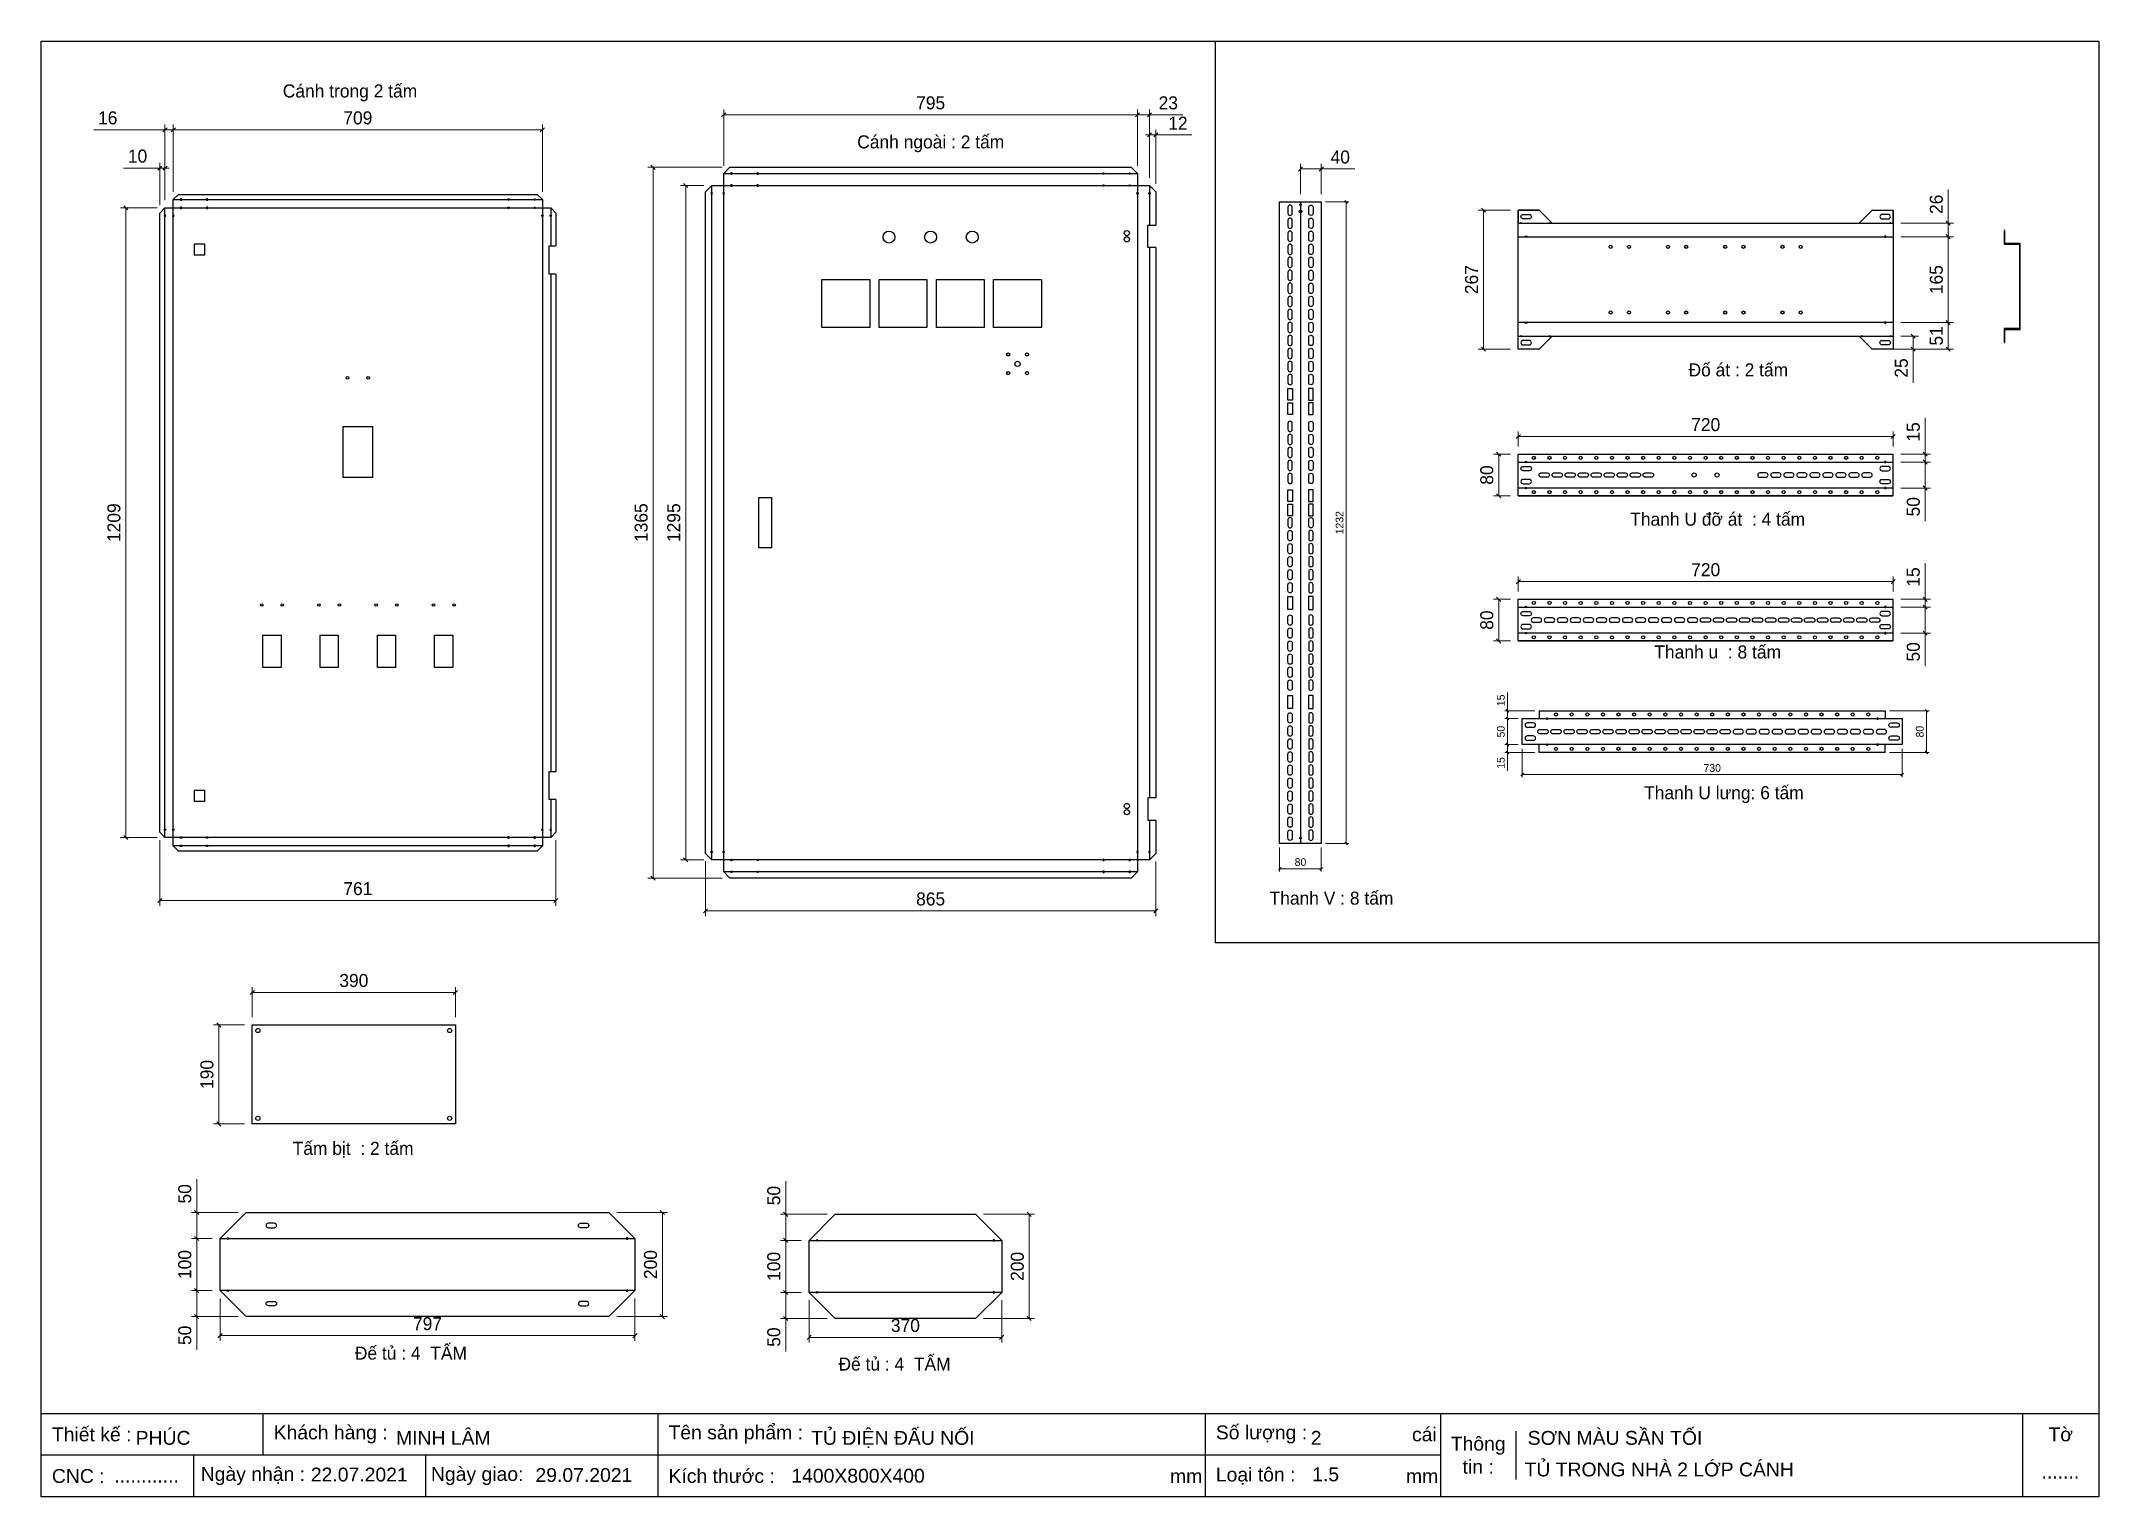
# Model space of a CAD drawing. Header units: millimetres. Extents: x 0 to 3953, y 0 to 2795.
import ezdxf

# ---------------------------------------------------------------- set-up
doc = ezdxf.new("R2010")
doc.units = ezdxf.units.MM
doc.layers.add('CNC', color=7, linetype='Continuous')
doc.layers.add('DIM', color=253, linetype='Continuous')
doc.styles.add('Arial', font='arial.ttf')
doc.dimstyles.new('Dim-15', dxfattribs={"dimtxt": 15, "dimasz": 5, "dimexe": 5, "dimexo": 8, "dimgap": 5, "dimtad": 1, "dimdec": 0, "dimtxsty": 'Standard', "dimblk": 'OBLIQUE', "dimcen": 10, "dimclrd": 5, "dimclre": 5, "dimclrt": 3, "dimazin": 3, "dimtfac": 1, "dimtdec": 0, "dimtmove": 0, "dimatfit": 3, "dimldrblk": 'OBLIQUE', "dimlwd": 9, "dimlwe": 9})
doc.dimstyles.new('Dim-25', dxfattribs={"dimtxt": 25, "dimasz": 8, "dimexe": 10, "dimexo": 15, "dimgap": 10, "dimtad": 1, "dimdec": 0, "dimtxsty": 'Standard', "dimblk": 'OBLIQUE', "dimcen": 10, "dimclrd": 5, "dimclre": 5, "dimclrt": 3, "dimazin": 3, "dimtfac": 1, "dimtdec": 0, "dimtmove": 0, "dimatfit": 3, "dimldrblk": 'OBLIQUE', "dimlwd": 9, "dimlwe": 9})

msp = doc.modelspace()

# ---------------------------------------------------------------- texts
at = {"color": 2, "char_height": 25, "attachment_point": 5}
for s, insert, width in [('Cánh trong 2 tấm', (593.3, 2695.7), 775), ('Cánh ngoài : 2 tấm', (1709, 2598), 1270), ('Đố át : 2 tấm', (3260.5, 2163.8), 775), ('Thanh U đỡ át  : 4 tấm ', (3220.8, 1877.1), 775), ('Thanh u  : 8 tấm ', (3220.8, 1622.1), 775), ('Thanh U lưng: 6 tấm', (3232.8, 1348.3), 775), ('Thanh V : 8 tấm', (2478.9, 1149.4), 775), ('Tấm bịt  : 2 tấm', (599.3, 666.4), 785), ('Đế tủ : 4  TẤM', (710.4, 275.7), 785), ('Đế tủ : 4  TẤM', (1639.5, 254.8), 785)]:
    msp.add_mtext(s, dxfattribs=dict(at, insert=insert, width=width))

# ---------------------------------------------------------------- blocks, each defined once
blk = doc.blocks.new('f3daunguoc')
at = {"layer": 'CNC', "color": 2, "lineweight": -3}
blk.add_circle((0, 0), 1.5, dxfattribs=at)
blk = doc.blocks.new('*D1')
at = {"color": 0, "linetype": 'ByBlock', "lineweight": -2}
for p, q in [((2125.3, 2611.1), (2133.3, 2619.1)), ((2145.3, 2619.1), (2137.3, 2611.1))]:
    blk.add_line(p, q, dxfattribs=at)
at = {"layer": 'Defpoints', "color": 0, "transparency": 16777216}
for p in [(2141.3, 2615.1), (2129.3, 2518), (2141.3, 2506)]:
    blk.add_point(p, dxfattribs=at)
at = {"layer": 'DIM', "color": 5, "lineweight": 9, "transparency": 16777216}
for p, q in [((2129.3, 2615.1), (2121.3, 2615.1)), ((2129.3, 2533), (2129.3, 2625.1)), ((2129.3, 2615.1), (2141.3, 2615.1)), ((2141.3, 2521), (2141.3, 2625.1)), ((2141.3, 2615.1), (2210.5, 2615.1))]:
    blk.add_line(p, q, dxfattribs=at)
at = {"layer": 'DIM', "color": 3, "transparency": 16777216, "insert": (2183.9, 2637.6), "char_height": 25, "attachment_point": 5}
blk.add_mtext('12', dxfattribs=at)
blk = doc.blocks.new('_Oblique')
at = {"color": 0, "linetype": 'ByBlock', "lineweight": -2}
blk.add_line((-0.5, -0.5), (0.5, 0.5), dxfattribs=at)
blk = doc.blocks.new('*D2')
at = {"color": 0, "linetype": 'ByBlock', "lineweight": -2}
for p, q in [((2110.3, 2657.8), (2102.3, 2649.8)), ((2125.3, 2649.8), (2133.3, 2657.8))]:
    blk.add_line(p, q, dxfattribs=at)
at = {"layer": 'Defpoints', "color": 0, "transparency": 16777216}
for p in [(2129.3, 2653.8), (2106.3, 2541), (2129.3, 2518)]:
    blk.add_point(p, dxfattribs=at)
at = {"layer": 'DIM', "color": 5, "lineweight": 9, "transparency": 16777216}
for p, q in [((2106.3, 2556), (2106.3, 2663.8)), ((2106.3, 2653.8), (2129.3, 2653.8)), ((2129.3, 2533), (2129.3, 2663.8)), ((2129.3, 2653.8), (2193.5, 2653.8))]:
    blk.add_line(p, q, dxfattribs=at)
at = {"layer": 'DIM', "color": 3, "transparency": 16777216, "insert": (2165.4, 2676.5), "char_height": 25, "attachment_point": 5}
blk.add_mtext('23', dxfattribs=at)
blk = doc.blocks.new('*D3')
at = {"color": 0, "linetype": 'ByBlock', "lineweight": -2}
for p, q in [((1315.3, 2657.8), (1307.3, 2649.8)), ((2102.3, 2649.8), (2110.3, 2657.8))]:
    blk.add_line(p, q, dxfattribs=at)
at = {"layer": 'Defpoints', "color": 0, "transparency": 16777216}
for p in [(1311.3, 2653.8), (1311.3, 2541), (2106.3, 2541)]:
    blk.add_point(p, dxfattribs=at)
at = {"layer": 'DIM', "color": 5, "lineweight": 9, "transparency": 16777216}
for p, q in [((1311.3, 2556), (1311.3, 2663.8)), ((2106.3, 2653.8), (1311.3, 2653.8)), ((2106.3, 2556), (2106.3, 2663.8))]:
    blk.add_line(p, q, dxfattribs=at)
at = {"layer": 'DIM', "color": 3, "transparency": 16777216, "insert": (1708.8, 2676.5), "char_height": 25, "attachment_point": 5}
blk.add_mtext('795', dxfattribs=at)
blk = doc.blocks.new('*D4')
at = {"color": 0, "linetype": 'ByBlock', "lineweight": -2}
for p, q in [((1179.5, 2549), (1171.5, 2557)), ((1171.5, 1192), (1179.5, 1184))]:
    blk.add_line(p, q, dxfattribs=at)
at = {"layer": 'Defpoints', "color": 0, "transparency": 16777216}
for p in [(1323.4, 2553), (1175.5, 1188), (1323.4, 1188)]:
    blk.add_point(p, dxfattribs=at)
at = {"layer": 'DIM', "color": 5, "lineweight": 9, "transparency": 16777216}
for p, q in [((1308.4, 2553), (1165.5, 2553)), ((1175.5, 2553), (1175.5, 1188)), ((1308.4, 1188), (1165.5, 1188))]:
    blk.add_line(p, q, dxfattribs=at)
at = {"layer": 'DIM', "color": 3, "transparency": 16777216, "insert": (1152.8, 1870.5), "char_height": 25, "attachment_point": 5, "rotation": 90}
blk.add_mtext('1365', dxfattribs=at)
blk = doc.blocks.new('*D5')
at = {"color": 0, "linetype": 'ByBlock', "lineweight": -2}
for p, q in [((1242.2, 2514), (1234.2, 2522)), ((1234.2, 1227), (1242.2, 1219))]:
    blk.add_line(p, q, dxfattribs=at)
at = {"layer": 'Defpoints', "color": 0, "transparency": 16777216}
for p in [(1238.2, 2518), (1288.3, 2518), (1288.3, 1223)]:
    blk.add_point(p, dxfattribs=at)
at = {"layer": 'DIM', "color": 5, "lineweight": 9, "transparency": 16777216}
for p, q in [((1273.3, 2518), (1228.2, 2518)), ((1238.2, 1223), (1238.2, 2518)), ((1273.3, 1223), (1228.2, 1223))]:
    blk.add_line(p, q, dxfattribs=at)
at = {"layer": 'DIM', "color": 3, "transparency": 16777216, "insert": (1215.4, 1870.5), "char_height": 25, "attachment_point": 5, "rotation": 90}
blk.add_mtext('1295', dxfattribs=at)
blk = doc.blocks.new('*D6')
at = {"color": 0, "linetype": 'ByBlock', "lineweight": -2}
for p, q in [((1280.3, 1129.1), (1272.3, 1121.1)), ((2137.3, 1121.1), (2145.3, 1129.1))]:
    blk.add_line(p, q, dxfattribs=at)
at = {"layer": 'Defpoints', "color": 0, "transparency": 16777216}
for p in [(1276.3, 1235), (2141.3, 1235), (2141.3, 1125.1)]:
    blk.add_point(p, dxfattribs=at)
at = {"layer": 'DIM', "color": 5, "lineweight": 9, "transparency": 16777216}
for p, q in [((1276.3, 1220), (1276.3, 1115.1)), ((2141.3, 1220), (2141.3, 1115.1)), ((1276.3, 1125.1), (2141.3, 1125.1))]:
    blk.add_line(p, q, dxfattribs=at)
at = {"layer": 'DIM', "color": 3, "transparency": 16777216, "insert": (1708.8, 1147.9), "char_height": 25, "attachment_point": 5}
blk.add_mtext('865', dxfattribs=at)
blk = doc.blocks.new('*D7')
at = {"color": 0, "linetype": 'ByBlock', "lineweight": -2}
for p, q in [((409.7, 972.5), (401.7, 964.5)), ((791.7, 964.5), (799.7, 972.5))]:
    blk.add_line(p, q, dxfattribs=at)
at = {"layer": 'Defpoints', "color": 0, "ltscale": 3, "transparency": 16777216}
for p in [(795.7, 968.5), (405.7, 906), (795.7, 906)]:
    blk.add_point(p, dxfattribs=at)
at = {"layer": 'DIM', "color": 5, "lineweight": 9, "ltscale": 3, "transparency": 16777216}
for p, q in [((405.7, 921), (405.7, 978.5)), ((405.7, 968.5), (795.7, 968.5)), ((795.7, 921), (795.7, 978.5))]:
    blk.add_line(p, q, dxfattribs=at)
at = {"layer": 'DIM', "color": 3, "ltscale": 3, "transparency": 16777216, "insert": (600.7, 991.3), "char_height": 25, "attachment_point": 5}
blk.add_mtext('390', dxfattribs=at)
blk = doc.blocks.new('*D8')
at = {"color": 0, "linetype": 'ByBlock', "lineweight": -2}
for p, q in [((1902.1, 538.5), (1894.1, 546.5)), ((1894.1, 346.5), (1902.1, 338.5))]:
    blk.add_line(p, q, dxfattribs=at)
at = {"layer": 'Defpoints', "color": 0, "transparency": 16777216}
for p in [(1795.3, 542.5), (1795.3, 342.5), (1898.1, 342.5)]:
    blk.add_point(p, dxfattribs=at)
at = {"layer": 'DIM', "color": 5, "lineweight": 9, "transparency": 16777216}
for p, q in [((1810.3, 542.5), (1908.1, 542.5)), ((1898.1, 542.5), (1898.1, 342.5)), ((1810.3, 342.5), (1908.1, 342.5))]:
    blk.add_line(p, q, dxfattribs=at)
at = {"layer": 'DIM', "color": 3, "transparency": 16777216, "insert": (1875.4, 442.5), "char_height": 25, "attachment_point": 5, "rotation": 90}
blk.add_mtext('200', dxfattribs=at)
blk = doc.blocks.new('*D9')
at = {"color": 0, "linetype": 'ByBlock', "lineweight": -2}
for p, q in [((1479.3, 310.1), (1471.3, 302.1)), ((1841.3, 302.1), (1849.3, 310.1))]:
    blk.add_line(p, q, dxfattribs=at)
at = {"layer": 'Defpoints', "color": 0, "transparency": 16777216}
for p in [(1475.3, 392.5), (1845.3, 392.5), (1845.3, 306.1)]:
    blk.add_point(p, dxfattribs=at)
at = {"layer": 'DIM', "color": 5, "lineweight": 9, "transparency": 16777216}
for p, q in [((1475.3, 377.5), (1475.3, 296.1)), ((1845.3, 377.5), (1845.3, 296.1)), ((1475.3, 306.1), (1845.3, 306.1))]:
    blk.add_line(p, q, dxfattribs=at)
at = {"layer": 'DIM', "color": 3, "transparency": 16777216, "insert": (1660.3, 328.9), "char_height": 25, "attachment_point": 5}
blk.add_mtext('370', dxfattribs=at)
blk = doc.blocks.new('*D10')
at = {"color": 0, "linetype": 'ByBlock', "lineweight": -2}
for p, q in [((1434.4, 488.5), (1426.4, 496.5)), ((1426.4, 396.5), (1434.4, 388.5))]:
    blk.add_line(p, q, dxfattribs=at)
at = {"layer": 'Defpoints', "color": 0, "transparency": 16777216}
for p in [(1475.3, 492.5), (1430.4, 392.5), (1475.3, 392.5)]:
    blk.add_point(p, dxfattribs=at)
at = {"layer": 'DIM', "color": 5, "lineweight": 9, "transparency": 16777216}
for p, q in [((1460.3, 492.5), (1420.4, 492.5)), ((1430.4, 492.5), (1430.4, 392.5)), ((1460.3, 392.5), (1420.4, 392.5))]:
    blk.add_line(p, q, dxfattribs=at)
at = {"layer": 'DIM', "color": 3, "transparency": 16777216, "insert": (1407.6, 442.5), "char_height": 25, "attachment_point": 5, "rotation": 90}
blk.add_mtext('100', dxfattribs=at)
blk = doc.blocks.new('*D11')
at = {"color": 0, "linetype": 'ByBlock', "lineweight": -2}
for p, q in [((1434.4, 538.5), (1426.4, 546.5)), ((1426.4, 496.5), (1434.4, 488.5))]:
    blk.add_line(p, q, dxfattribs=at)
at = {"layer": 'Defpoints', "color": 0, "transparency": 16777216}
for p in [(1430.4, 542.5), (1525.3, 542.5), (1475.3, 492.5)]:
    blk.add_point(p, dxfattribs=at)
at = {"layer": 'DIM', "color": 5, "lineweight": 9, "transparency": 16777216}
for p, q in [((1430.4, 542.5), (1430.4, 606.3)), ((1510.3, 542.5), (1420.4, 542.5)), ((1430.4, 492.5), (1430.4, 542.5)), ((1460.3, 492.5), (1420.4, 492.5))]:
    blk.add_line(p, q, dxfattribs=at)
at = {"layer": 'DIM', "color": 3, "transparency": 16777216, "insert": (1407.6, 578.4), "char_height": 25, "attachment_point": 5, "rotation": 90}
blk.add_mtext('50', dxfattribs=at)
blk = doc.blocks.new('*D12')
at = {"color": 0, "linetype": 'ByBlock', "lineweight": -2}
for p, q in [((1434.4, 388.5), (1426.4, 396.5)), ((1426.4, 346.5), (1434.4, 338.5))]:
    blk.add_line(p, q, dxfattribs=at)
at = {"layer": 'Defpoints', "color": 0, "transparency": 16777216}
for p in [(1475.3, 392.5), (1430.4, 342.5), (1525.3, 342.5)]:
    blk.add_point(p, dxfattribs=at)
at = {"layer": 'DIM', "color": 5, "lineweight": 9, "transparency": 16777216}
for p, q in [((1460.3, 392.5), (1420.4, 392.5)), ((1430.4, 392.5), (1430.4, 342.5)), ((1510.3, 342.5), (1420.4, 342.5)), ((1430.4, 342.5), (1430.4, 278.8))]:
    blk.add_line(p, q, dxfattribs=at)
at = {"layer": 'DIM', "color": 3, "transparency": 16777216, "insert": (1407.6, 306.7), "char_height": 25, "attachment_point": 5, "rotation": 90}
blk.add_mtext('50', dxfattribs=at)
blk = doc.blocks.new('*D13')
at = {"color": 0, "linetype": 'ByBlock', "lineweight": -2}
for p, q in [((1197.5, 542), (1189.5, 550)), ((1189.5, 350), (1197.5, 342))]:
    blk.add_line(p, q, dxfattribs=at)
at = {"layer": 'Defpoints', "color": 0, "transparency": 16777216}
for p in [(1090.7, 546), (1090.7, 346), (1193.5, 346)]:
    blk.add_point(p, dxfattribs=at)
at = {"layer": 'DIM', "color": 5, "lineweight": 9, "transparency": 16777216}
for p, q in [((1105.7, 546), (1203.5, 546)), ((1193.5, 546), (1193.5, 346)), ((1105.7, 346), (1203.5, 346))]:
    blk.add_line(p, q, dxfattribs=at)
at = {"layer": 'DIM', "color": 3, "transparency": 16777216, "insert": (1170.8, 446), "char_height": 25, "attachment_point": 5, "rotation": 90}
blk.add_mtext('200', dxfattribs=at)
blk = doc.blocks.new('*D14')
at = {"color": 0, "linetype": 'ByBlock', "lineweight": -2}
for p, q in [((347.7, 313.5), (339.7, 305.5)), ((1136.7, 305.5), (1144.7, 313.5))]:
    blk.add_line(p, q, dxfattribs=at)
at = {"layer": 'Defpoints', "color": 0, "transparency": 16777216}
for p in [(343.7, 396), (1140.7, 396), (1140.7, 309.5)]:
    blk.add_point(p, dxfattribs=at)
at = {"layer": 'DIM', "color": 5, "lineweight": 9, "transparency": 16777216}
for p, q in [((343.7, 381), (343.7, 299.5)), ((1140.7, 381), (1140.7, 299.5)), ((343.7, 309.5), (1140.7, 309.5))]:
    blk.add_line(p, q, dxfattribs=at)
at = {"layer": 'DIM', "color": 3, "transparency": 16777216, "insert": (742.2, 332.3), "char_height": 25, "attachment_point": 5}
blk.add_mtext('797', dxfattribs=at)
blk = doc.blocks.new('*D15')
at = {"color": 0, "linetype": 'ByBlock', "lineweight": -2}
for p, q in [((302.8, 492), (294.8, 500)), ((294.8, 400), (302.8, 392))]:
    blk.add_line(p, q, dxfattribs=at)
at = {"layer": 'Defpoints', "color": 0, "transparency": 16777216}
for p in [(343.7, 496), (298.8, 396), (343.7, 396)]:
    blk.add_point(p, dxfattribs=at)
at = {"layer": 'DIM', "color": 5, "lineweight": 9, "transparency": 16777216}
for p, q in [((328.7, 496), (288.8, 496)), ((298.8, 496), (298.8, 396)), ((328.7, 396), (288.8, 396))]:
    blk.add_line(p, q, dxfattribs=at)
at = {"layer": 'DIM', "color": 3, "transparency": 16777216, "insert": (276, 446), "char_height": 25, "attachment_point": 5, "rotation": 90}
blk.add_mtext('100', dxfattribs=at)
blk = doc.blocks.new('*D16')
at = {"color": 0, "linetype": 'ByBlock', "lineweight": -2}
for p, q in [((302.8, 542), (294.8, 550)), ((294.8, 500), (302.8, 492))]:
    blk.add_line(p, q, dxfattribs=at)
at = {"layer": 'Defpoints', "color": 0, "transparency": 16777216}
for p in [(298.8, 546), (393.7, 546), (343.7, 496)]:
    blk.add_point(p, dxfattribs=at)
at = {"layer": 'DIM', "color": 5, "lineweight": 9, "transparency": 16777216}
for p, q in [((298.8, 546), (298.8, 609.7)), ((378.7, 546), (288.8, 546)), ((298.8, 496), (298.8, 546)), ((328.7, 496), (288.8, 496))]:
    blk.add_line(p, q, dxfattribs=at)
at = {"layer": 'DIM', "color": 3, "transparency": 16777216, "insert": (276, 581.8), "char_height": 25, "attachment_point": 5, "rotation": 90}
blk.add_mtext('50', dxfattribs=at)
blk = doc.blocks.new('*D17')
at = {"color": 0, "linetype": 'ByBlock', "lineweight": -2}
for p, q in [((302.8, 392), (294.8, 400)), ((294.8, 350), (302.8, 342))]:
    blk.add_line(p, q, dxfattribs=at)
at = {"layer": 'Defpoints', "color": 0, "transparency": 16777216}
for p in [(343.7, 396), (298.8, 346), (393.7, 346)]:
    blk.add_point(p, dxfattribs=at)
at = {"layer": 'DIM', "color": 5, "lineweight": 9, "transparency": 16777216}
for p, q in [((328.7, 396), (288.8, 396)), ((298.8, 396), (298.8, 346)), ((378.7, 346), (288.8, 346)), ((298.8, 346), (298.8, 282.2))]:
    blk.add_line(p, q, dxfattribs=at)
at = {"layer": 'DIM', "color": 3, "transparency": 16777216, "insert": (276, 310.1), "char_height": 25, "attachment_point": 5, "rotation": 90}
blk.add_mtext('50', dxfattribs=at)
blk = doc.blocks.new('ovan8.5x20')
at = {"layer": 'CNC', "color": 2, "lineweight": -3}
for p, q in [((5.7, 4.2), (-5.8, 4.2)), ((-5.8, -4.2), (5.7, -4.2))]:
    blk.add_line(p, q, dxfattribs=at)
for centre, start, end in [((-5.8, 0), 90, 270), ((5.7, 0), 270, 90)]:
    blk.add_arc(centre, 4.25, start, end, dxfattribs=at)
blk = doc.blocks.new('*D18')
at = {"color": 0, "linetype": 'ByBlock', "lineweight": -2}
for p, q in [((233.9, 2620.9), (241.9, 2628.9)), ((257.9, 2628.9), (249.9, 2620.9))]:
    blk.add_line(p, q, dxfattribs=at)
at = {"layer": 'Defpoints', "color": 0, "transparency": 16777216}
for p in [(253.9, 2624.9), (253.9, 2491), (237.9, 2475)]:
    blk.add_point(p, dxfattribs=at)
at = {"layer": 'DIM', "color": 5, "lineweight": 9, "transparency": 16777216}
for p, q in [((237.9, 2624.9), (101.2, 2624.9)), ((237.9, 2490), (237.9, 2634.9)), ((253.9, 2624.9), (237.9, 2624.9)), ((253.9, 2506), (253.9, 2634.9)), ((253.9, 2624.9), (261.9, 2624.9))]:
    blk.add_line(p, q, dxfattribs=at)
at = {"layer": 'DIM', "color": 3, "transparency": 16777216, "insert": (127.9, 2647.7), "char_height": 25, "attachment_point": 5}
blk.add_mtext('16', dxfattribs=at)
blk = doc.blocks.new('*D19')
at = {"color": 0, "linetype": 'ByBlock', "lineweight": -2}
for p, q in [((166.6, 2471), (158.6, 2479)), ((158.6, 1270), (166.6, 1262))]:
    blk.add_line(p, q, dxfattribs=at)
at = {"layer": 'Defpoints', "color": 0, "transparency": 16777216}
for p in [(237.9, 2475), (162.6, 1266), (237.9, 1266)]:
    blk.add_point(p, dxfattribs=at)
at = {"layer": 'DIM', "color": 5, "lineweight": 9, "transparency": 16777216}
for p, q in [((222.9, 2475), (152.6, 2475)), ((162.6, 2475), (162.6, 1266)), ((222.9, 1266), (152.6, 1266))]:
    blk.add_line(p, q, dxfattribs=at)
at = {"layer": 'DIM', "color": 3, "transparency": 16777216, "insert": (139.9, 1870.5), "char_height": 25, "attachment_point": 5, "rotation": 90}
blk.add_mtext('1209', dxfattribs=at)
blk = doc.blocks.new('*D20')
at = {"color": 0, "linetype": 'ByBlock', "lineweight": -2}
for p, q in [((231.9, 1148.9), (223.9, 1140.9)), ((984.9, 1140.9), (992.9, 1148.9))]:
    blk.add_line(p, q, dxfattribs=at)
at = {"layer": 'Defpoints', "color": 0, "transparency": 16777216}
for p in [(227.9, 1276), (988.9, 1276), (988.9, 1144.9)]:
    blk.add_point(p, dxfattribs=at)
at = {"layer": 'DIM', "color": 5, "lineweight": 9, "transparency": 16777216}
for p, q in [((227.9, 1261), (227.9, 1134.9)), ((988.9, 1261), (988.9, 1134.9)), ((227.9, 1144.9), (988.9, 1144.9))]:
    blk.add_line(p, q, dxfattribs=at)
at = {"layer": 'DIM', "color": 3, "transparency": 16777216, "insert": (608.4, 1167.7), "char_height": 25, "attachment_point": 5}
blk.add_mtext('761', dxfattribs=at)
blk = doc.blocks.new('*D21')
at = {"color": 0, "linetype": 'ByBlock', "lineweight": -2}
for p, q in [((257.9, 2628.9), (249.9, 2620.9)), ((958.9, 2620.9), (966.9, 2628.9))]:
    blk.add_line(p, q, dxfattribs=at)
at = {"layer": 'Defpoints', "color": 0, "transparency": 16777216}
for p in [(962.9, 2624.9), (253.9, 2491), (962.9, 2491)]:
    blk.add_point(p, dxfattribs=at)
at = {"layer": 'DIM', "color": 5, "lineweight": 9, "transparency": 16777216}
for p, q in [((253.9, 2506), (253.9, 2634.9)), ((253.9, 2624.9), (962.9, 2624.9)), ((962.9, 2506), (962.9, 2634.9))]:
    blk.add_line(p, q, dxfattribs=at)
at = {"layer": 'DIM', "color": 3, "transparency": 16777216, "insert": (608.4, 2647.7), "char_height": 25, "attachment_point": 5}
blk.add_mtext('709', dxfattribs=at)
blk = doc.blocks.new('*D22')
at = {"color": 0, "linetype": 'ByBlock', "lineweight": -2}
for p, q in [((223.9, 2547.4), (231.9, 2555.4)), ((241.9, 2555.4), (233.9, 2547.4))]:
    blk.add_line(p, q, dxfattribs=at)
at = {"layer": 'Defpoints', "color": 0, "transparency": 16777216}
for p in [(227.9, 2551.4), (227.9, 2465), (237.9, 2475)]:
    blk.add_point(p, dxfattribs=at)
at = {"layer": 'DIM', "color": 5, "lineweight": 9, "transparency": 16777216}
for p, q in [((227.9, 2551.4), (158.5, 2551.4)), ((227.9, 2480), (227.9, 2561.4)), ((237.9, 2551.4), (227.9, 2551.4)), ((237.9, 2490), (237.9, 2561.4)), ((237.9, 2551.4), (245.9, 2551.4))]:
    blk.add_line(p, q, dxfattribs=at)
at = {"layer": 'DIM', "color": 3, "transparency": 16777216, "insert": (185.2, 2574.2), "char_height": 25, "attachment_point": 5}
blk.add_mtext('10', dxfattribs=at)
blk = doc.blocks.new('*D23')
at = {"color": 0, "linetype": 'ByBlock', "lineweight": -2}
for p, q in [((2804.1, 1719.4), (2796.1, 1727.4)), ((2796.1, 1647.4), (2804.1, 1639.4))]:
    blk.add_line(p, q, dxfattribs=at)
at = {"layer": 'Defpoints', "color": 0, "transparency": 16777216}
for p in [(2837.8, 1723.4), (2800.1, 1643.4), (2837.8, 1643.4)]:
    blk.add_point(p, dxfattribs=at)
at = {"layer": 'DIM', "color": 5, "lineweight": 9, "transparency": 16777216}
for p, q in [((2822.8, 1723.4), (2790.1, 1723.4)), ((2800.1, 1723.4), (2800.1, 1643.4)), ((2822.8, 1643.4), (2790.1, 1643.4))]:
    blk.add_line(p, q, dxfattribs=at)
at = {"layer": 'DIM', "color": 3, "transparency": 16777216, "insert": (2777.4, 1683.4), "char_height": 25, "attachment_point": 5, "rotation": 90}
blk.add_mtext('80', dxfattribs=at)
blk = doc.blocks.new('*D24')
at = {"color": 0, "linetype": 'ByBlock', "lineweight": -2}
for p, q in [((2841.8, 1761.3), (2833.8, 1753.3)), ((3553.8, 1753.3), (3561.8, 1761.3))]:
    blk.add_line(p, q, dxfattribs=at)
at = {"layer": 'Defpoints', "color": 0, "transparency": 16777216}
for p in [(3557.8, 1757.3), (2837.8, 1723.4), (3557.8, 1723.4)]:
    blk.add_point(p, dxfattribs=at)
at = {"layer": 'DIM', "color": 5, "lineweight": 9, "transparency": 16777216}
for p, q in [((2837.8, 1738.4), (2837.8, 1767.3)), ((2837.8, 1757.3), (3557.8, 1757.3)), ((3557.8, 1738.4), (3557.8, 1767.3))]:
    blk.add_line(p, q, dxfattribs=at)
at = {"layer": 'DIM', "color": 3, "transparency": 16777216, "insert": (3197.8, 1780.1), "char_height": 25, "attachment_point": 5}
blk.add_mtext('720', dxfattribs=at)
blk = doc.blocks.new('*D25')
at = {"color": 0, "linetype": 'ByBlock', "lineweight": -2}
for p, q in [((3615.5, 1727.4), (3623.5, 1719.4)), ((3623.5, 1704.4), (3615.5, 1712.4))]:
    blk.add_line(p, q, dxfattribs=at)
at = {"layer": 'Defpoints', "color": 0, "transparency": 16777216}
for p in [(3557.8, 1723.4), (3557.8, 1708.4), (3619.5, 1723.4)]:
    blk.add_point(p, dxfattribs=at)
at = {"layer": 'DIM', "color": 5, "lineweight": 9, "transparency": 16777216}
for p, q in [((3619.5, 1723.4), (3619.5, 1793)), ((3572.8, 1723.4), (3629.5, 1723.4)), ((3572.8, 1708.4), (3629.5, 1708.4)), ((3619.5, 1708.4), (3619.5, 1723.4)), ((3619.5, 1708.4), (3619.5, 1700.4))]:
    blk.add_line(p, q, dxfattribs=at)
at = {"layer": 'DIM', "color": 3, "transparency": 16777216, "insert": (3596.7, 1766.2), "char_height": 25, "attachment_point": 5, "rotation": 90}
blk.add_mtext('15', dxfattribs=at)
blk = doc.blocks.new('*D26')
at = {"color": 0, "linetype": 'ByBlock', "lineweight": -2}
for p, q in [((3623.5, 1704.4), (3615.5, 1712.4)), ((3615.5, 1662.4), (3623.5, 1654.4))]:
    blk.add_line(p, q, dxfattribs=at)
at = {"layer": 'Defpoints', "color": 0, "transparency": 16777216}
for p in [(3557.8, 1708.4), (3557.8, 1658.4), (3619.5, 1658.4)]:
    blk.add_point(p, dxfattribs=at)
at = {"layer": 'DIM', "color": 5, "lineweight": 9, "transparency": 16777216}
for p, q in [((3572.8, 1708.4), (3629.5, 1708.4)), ((3619.5, 1708.4), (3619.5, 1658.4)), ((3572.8, 1658.4), (3629.5, 1658.4)), ((3619.5, 1658.4), (3619.5, 1594.7))]:
    blk.add_line(p, q, dxfattribs=at)
at = {"layer": 'DIM', "color": 3, "transparency": 16777216, "insert": (3596.7, 1622.5), "char_height": 25, "attachment_point": 5, "rotation": 90}
blk.add_mtext('50', dxfattribs=at)
blk = doc.blocks.new('*D27')
at = {"color": 0, "linetype": 'ByBlock', "lineweight": -2}
for p, q in [((2847.8, 1389.3), (2842.8, 1384.3)), ((3572.8, 1384.3), (3577.8, 1389.3))]:
    blk.add_line(p, q, dxfattribs=at)
at = {"layer": 'Defpoints', "color": 0, "transparency": 16777216}
for p in [(2845.3, 1444.3), (3575.3, 1444.3), (3575.3, 1386.8)]:
    blk.add_point(p, dxfattribs=at)
at = {"layer": 'DIM', "color": 5, "lineweight": 9, "transparency": 16777216}
for p, q in [((2845.3, 1436.3), (2845.3, 1381.8)), ((3575.3, 1436.3), (3575.3, 1381.8)), ((2845.3, 1386.8), (3575.3, 1386.8))]:
    blk.add_line(p, q, dxfattribs=at)
at = {"layer": 'DIM', "color": 3, "transparency": 16777216, "insert": (3210.3, 1399.5), "char_height": 15, "attachment_point": 5}
blk.add_mtext('730', dxfattribs=at)
blk = doc.blocks.new('*D28')
at = {"color": 0, "linetype": 'ByBlock', "lineweight": -2}
for p, q in [((3624.4, 1506.8), (3619.4, 1511.8)), ((3619.4, 1431.8), (3624.4, 1426.8))]:
    blk.add_line(p, q, dxfattribs=at)
at = {"layer": 'Defpoints', "color": 0, "transparency": 16777216}
for p in [(3542.8, 1509.3), (3621.9, 1509.3), (3542.8, 1429.3)]:
    blk.add_point(p, dxfattribs=at)
at = {"layer": 'DIM', "color": 5, "lineweight": 9, "transparency": 16777216}
for p, q in [((3550.8, 1509.3), (3626.9, 1509.3)), ((3621.9, 1429.3), (3621.9, 1509.3)), ((3550.8, 1429.3), (3626.9, 1429.3))]:
    blk.add_line(p, q, dxfattribs=at)
at = {"layer": 'DIM', "color": 3, "transparency": 16777216, "insert": (3609.2, 1469.3), "char_height": 15, "attachment_point": 5, "rotation": 90}
blk.add_mtext('80', dxfattribs=at)
blk = doc.blocks.new('*D29')
at = {"color": 0, "linetype": 'ByBlock', "lineweight": -2}
for p, q in [((2819.5, 1491.8), (2814.5, 1496.8)), ((2814.5, 1446.8), (2819.5, 1441.8))]:
    blk.add_line(p, q, dxfattribs=at)
at = {"layer": 'Defpoints', "color": 0, "transparency": 16777216}
for p in [(2845.3, 1494.3), (2817, 1444.3), (2845.3, 1444.3)]:
    blk.add_point(p, dxfattribs=at)
at = {"layer": 'DIM', "color": 5, "lineweight": 9, "transparency": 16777216}
for p, q in [((2837.3, 1494.3), (2812, 1494.3)), ((2817, 1494.3), (2817, 1444.3)), ((2837.3, 1444.3), (2812, 1444.3))]:
    blk.add_line(p, q, dxfattribs=at)
at = {"layer": 'DIM', "color": 3, "transparency": 16777216, "insert": (2804.3, 1469.3), "char_height": 15, "attachment_point": 5, "rotation": 90}
blk.add_mtext('50', dxfattribs=at)
blk = doc.blocks.new('*D30')
at = {"color": 0, "linetype": 'ByBlock', "lineweight": -2}
for p, q in [((2819.5, 1441.8), (2814.5, 1446.8)), ((2814.5, 1431.8), (2819.5, 1426.8))]:
    blk.add_line(p, q, dxfattribs=at)
at = {"layer": 'Defpoints', "color": 0, "transparency": 16777216}
for p in [(2817, 1429.3), (2845.3, 1444.3), (2877.8, 1429.3)]:
    blk.add_point(p, dxfattribs=at)
at = {"layer": 'DIM', "color": 5, "lineweight": 9, "transparency": 16777216}
for p, q in [((2837.3, 1444.3), (2812, 1444.3)), ((2869.8, 1429.3), (2812, 1429.3)), ((2817, 1444.3), (2817, 1429.3)), ((2817, 1429.3), (2817, 1394.1))]:
    blk.add_line(p, q, dxfattribs=at)
at = {"layer": 'DIM', "color": 3, "transparency": 16777216, "insert": (2804.3, 1409.2), "char_height": 15, "attachment_point": 5, "rotation": 90}
blk.add_mtext('15', dxfattribs=at)
blk = doc.blocks.new('*D31')
at = {"color": 0, "linetype": 'ByBlock', "lineweight": -2}
for p, q in [((2819.5, 1506.8), (2814.5, 1511.8)), ((2814.5, 1496.8), (2819.5, 1491.8))]:
    blk.add_line(p, q, dxfattribs=at)
at = {"layer": 'Defpoints', "color": 0, "transparency": 16777216}
for p in [(2817, 1509.3), (2877.8, 1509.3), (2845.3, 1494.3)]:
    blk.add_point(p, dxfattribs=at)
at = {"layer": 'DIM', "color": 5, "lineweight": 9, "transparency": 16777216}
for p, q in [((2817, 1509.3), (2817, 1544.5)), ((2869.8, 1509.3), (2812, 1509.3)), ((2817, 1494.3), (2817, 1509.3)), ((2837.3, 1494.3), (2812, 1494.3))]:
    blk.add_line(p, q, dxfattribs=at)
at = {"layer": 'DIM', "color": 3, "transparency": 16777216, "insert": (2804.3, 1529.4), "char_height": 15, "attachment_point": 5, "rotation": 90}
blk.add_mtext('15', dxfattribs=at)
blk = doc.blocks.new('*D32')
at = {"color": 0, "linetype": 'ByBlock', "lineweight": -2}
for p, q in [((2774.9, 2466.7), (2766.9, 2474.7)), ((2766.9, 2207.7), (2774.9, 2199.7))]:
    blk.add_line(p, q, dxfattribs=at)
at = {"layer": 'Defpoints', "color": 0, "ltscale": 3, "transparency": 16777216}
for p in [(2837.8, 2470.7), (2770.9, 2203.7), (2837.8, 2203.7)]:
    blk.add_point(p, dxfattribs=at)
at = {"layer": 'DIM', "color": 5, "lineweight": 9, "ltscale": 3, "transparency": 16777216}
for p, q in [((2822.8, 2470.7), (2760.9, 2470.7)), ((2770.9, 2470.7), (2770.9, 2203.7)), ((2822.8, 2203.7), (2760.9, 2203.7))]:
    blk.add_line(p, q, dxfattribs=at)
at = {"layer": 'DIM', "color": 3, "ltscale": 3, "transparency": 16777216, "insert": (2748.1, 2337.2), "char_height": 25, "attachment_point": 5, "rotation": 90}
blk.add_mtext('267', dxfattribs=at)
blk = doc.blocks.new('*D33')
at = {"color": 0, "linetype": 'ByBlock', "lineweight": -2}
for p, q in [((3667.6, 2441.7), (3659.6, 2449.7)), ((3659.6, 2423.7), (3667.6, 2415.7))]:
    blk.add_line(p, q, dxfattribs=at)
at = {"layer": 'Defpoints', "color": 0, "ltscale": 3, "transparency": 16777216}
for p in [(3557.8, 2445.7), (3557.8, 2419.7), (3663.6, 2445.7)]:
    blk.add_point(p, dxfattribs=at)
at = {"layer": 'DIM', "color": 5, "lineweight": 9, "ltscale": 3, "transparency": 16777216}
for p, q in [((3663.6, 2445.7), (3663.6, 2510)), ((3572.8, 2445.7), (3673.6, 2445.7)), ((3572.8, 2419.7), (3673.6, 2419.7)), ((3663.6, 2419.7), (3663.6, 2445.7))]:
    blk.add_line(p, q, dxfattribs=at)
at = {"layer": 'DIM', "color": 3, "ltscale": 3, "transparency": 16777216, "insert": (3640.9, 2481.8), "char_height": 25, "attachment_point": 5, "rotation": 90}
blk.add_mtext('26', dxfattribs=at)
blk = doc.blocks.new('*D34')
at = {"color": 0, "linetype": 'ByBlock', "lineweight": -2}
for p, q in [((3667.6, 2250.7), (3659.6, 2258.7)), ((3659.6, 2207.7), (3667.6, 2199.7))]:
    blk.add_line(p, q, dxfattribs=at)
at = {"layer": 'Defpoints', "color": 0, "ltscale": 3, "transparency": 16777216}
for p in [(3557.8, 2254.7), (3557.8, 2203.7), (3663.6, 2203.7)]:
    blk.add_point(p, dxfattribs=at)
at = {"layer": 'DIM', "color": 5, "lineweight": 9, "ltscale": 3, "transparency": 16777216}
for p, q in [((3572.8, 2254.7), (3673.6, 2254.7)), ((3663.6, 2254.7), (3663.6, 2203.7)), ((3572.8, 2203.7), (3673.6, 2203.7))]:
    blk.add_line(p, q, dxfattribs=at)
at = {"layer": 'DIM', "color": 3, "ltscale": 3, "transparency": 16777216, "insert": (3640.9, 2229.2), "char_height": 25, "attachment_point": 5, "rotation": 90}
blk.add_mtext('51', dxfattribs=at)
blk = doc.blocks.new('*D35')
at = {"color": 0, "linetype": 'ByBlock', "lineweight": -2}
for p, q in [((3600.5, 2224.7), (3592.5, 2232.7)), ((3592.5, 2207.7), (3600.5, 2199.7))]:
    blk.add_line(p, q, dxfattribs=at)
at = {"layer": 'Defpoints', "color": 0, "ltscale": 3, "transparency": 16777216}
for p in [(3557.8, 2228.7), (3517.8, 2203.7), (3596.5, 2203.7)]:
    blk.add_point(p, dxfattribs=at)
at = {"layer": 'DIM', "color": 5, "lineweight": 9, "ltscale": 3, "transparency": 16777216}
for p, q in [((3572.8, 2228.7), (3606.5, 2228.7)), ((3596.5, 2228.7), (3596.5, 2203.7)), ((3532.8, 2203.7), (3606.5, 2203.7)), ((3596.5, 2203.7), (3596.5, 2139.3))]:
    blk.add_line(p, q, dxfattribs=at)
at = {"layer": 'DIM', "color": 3, "ltscale": 3, "transparency": 16777216, "insert": (3573.7, 2167.5), "char_height": 25, "attachment_point": 5, "rotation": 90}
blk.add_mtext('25', dxfattribs=at)
blk = doc.blocks.new('KHUNG CHUẨN')
at = {"color": 7}
for p, q in [((19889.2, -28535.2), (16919.2, -28535.2)), ((17239.2, -28535.2), (17239.2, -28595.2)), ((17809.2, -28535.2), (17809.2, -28655.2)), ((18599.2, -28535.2), (18599.2, -28655.2)), ((18939.2, -28535.2), (18939.2, -28655.2)), ((19779.2, -28535.2), (19779.2, -28655.2)), ((19047.6, -28560.2), (19047.6, -28630.2)), ((18939.2, -28595.2), (16919.2, -28595.2)), ((17139.2, -28595.2), (17139.2, -28655.2)), ((17474.2, -28595.2), (17474.2, -28655.2))]:
    blk.add_line(p, q, dxfattribs=at)
blk.add_lwpolyline([(16919.2, -26555.2), (19889.2, -26555.2), (19889.2, -28655.2), (16919.2, -28655.2)], close=True, dxfattribs=at)
at = {"color": 2, "char_height": 20, "style": 'Arial'}
for s, insert, width, attachment_point in [('  Thiết kế :', (16919.2, -28565.2), 917.634, 4), ('  Khách hàng :', (17239.2, -28565.2), 917.634, 4), ('  Tên sản phẩm :', (17809.2, -28565.2), 917.634, 4), ('  Số lượng :', (18599.2, -28565.2), 917.634, 4), ('cái', (18897.9, -28565.2), 63.517, 4), ('Thông\\Ptin :', (18993.4, -28595.2), 108.311, 5), ('Tờ', (19834.2, -28565.2), 110, 5), ('  CNC :', (16919.2, -28625.2), 917.634, 4), ('  Ngày nhận :', (17134, -28625.2), 556.651, 4), ('  Ngày giao:', (17466.3, -28625.2), 556.651, 4), ('  Kích thước :', (17809.2, -28625.2), 917.634, 4), ('mm', (18548.6, -28625.2), 73.831, 4), ('  Loại tôn :', (18599.2, -28625.2), 917.634, 4), ('mm', (18889.2, -28625.2), 917.634, 4)]:
    blk.add_mtext(s, dxfattribs=dict(at, insert=insert, width=width, attachment_point=attachment_point))
at = {"color": 3, "style": 'Arial'}
for tag, p in [('#01', (17055.6, -28580.1)), ('#02', (17431.4, -28580.1)), ('#03', (18030.6, -28580.1)), ('#08', (18751.7, -28580.1)), ('#10', (19064.8, -28580.1)), ('#04', (17024.8, -28634.6)), ('#05', (17308.5, -28633)), ('#06', (17632.7, -28633.7)), ('#07', (18002, -28634.7)), ('#09', (18753.8, -28632.6)), ('#11', (19060.3, -28625.7)), ('#12', (19806.5, -28628.9))]:
    blk.add_attdef(tag, p, '', height=20, dxfattribs=at)
blk = doc.blocks.new('*D36')
at = {"color": 0, "linetype": 'ByBlock', "lineweight": -2}
for p, q in [((2804.1, 1998), (2796.1, 2006)), ((2796.1, 1926), (2804.1, 1918))]:
    blk.add_line(p, q, dxfattribs=at)
at = {"layer": 'Defpoints', "color": 0, "transparency": 16777216}
for p in [(2837.8, 2002), (2800.1, 1922), (2837.8, 1922)]:
    blk.add_point(p, dxfattribs=at)
at = {"layer": 'DIM', "color": 5, "lineweight": 9, "transparency": 16777216}
for p, q in [((2822.8, 2002), (2790.1, 2002)), ((2800.1, 2002), (2800.1, 1922)), ((2822.8, 1922), (2790.1, 1922))]:
    blk.add_line(p, q, dxfattribs=at)
at = {"layer": 'DIM', "color": 3, "transparency": 16777216, "insert": (2777.4, 1962), "char_height": 25, "attachment_point": 5, "rotation": 90}
blk.add_mtext('80', dxfattribs=at)
blk = doc.blocks.new('*D37')
at = {"color": 0, "linetype": 'ByBlock', "lineweight": -2}
for p, q in [((2841.8, 2039.9), (2833.8, 2031.9)), ((3553.8, 2031.9), (3561.8, 2039.9))]:
    blk.add_line(p, q, dxfattribs=at)
at = {"layer": 'Defpoints', "color": 0, "transparency": 16777216}
for p in [(3557.8, 2035.9), (2837.8, 2002), (3557.8, 2002)]:
    blk.add_point(p, dxfattribs=at)
at = {"layer": 'DIM', "color": 5, "lineweight": 9, "transparency": 16777216}
for p, q in [((2837.8, 2017), (2837.8, 2045.9)), ((2837.8, 2035.9), (3557.8, 2035.9)), ((3557.8, 2017), (3557.8, 2045.9))]:
    blk.add_line(p, q, dxfattribs=at)
at = {"layer": 'DIM', "color": 3, "transparency": 16777216, "insert": (3197.8, 2058.7), "char_height": 25, "attachment_point": 5}
blk.add_mtext('720', dxfattribs=at)
blk = doc.blocks.new('*D38')
at = {"color": 0, "linetype": 'ByBlock', "lineweight": -2}
for p, q in [((3615.5, 2006), (3623.5, 1998)), ((3623.5, 1983), (3615.5, 1991))]:
    blk.add_line(p, q, dxfattribs=at)
at = {"layer": 'Defpoints', "color": 0, "transparency": 16777216}
for p in [(3557.8, 2002), (3557.8, 1987), (3619.5, 2002)]:
    blk.add_point(p, dxfattribs=at)
at = {"layer": 'DIM', "color": 5, "lineweight": 9, "transparency": 16777216}
for p, q in [((3619.5, 2002), (3619.5, 2071.6)), ((3572.8, 2002), (3629.5, 2002)), ((3572.8, 1987), (3629.5, 1987)), ((3619.5, 1987), (3619.5, 2002)), ((3619.5, 1987), (3619.5, 1979))]:
    blk.add_line(p, q, dxfattribs=at)
at = {"layer": 'DIM', "color": 3, "transparency": 16777216, "insert": (3596.7, 2044.8), "char_height": 25, "attachment_point": 5, "rotation": 90}
blk.add_mtext('15', dxfattribs=at)
blk = doc.blocks.new('*D39')
at = {"color": 0, "linetype": 'ByBlock', "lineweight": -2}
for p, q in [((3623.5, 1983), (3615.5, 1991)), ((3615.5, 1941), (3623.5, 1933))]:
    blk.add_line(p, q, dxfattribs=at)
at = {"layer": 'Defpoints', "color": 0, "transparency": 16777216}
for p in [(3557.8, 1987), (3557.8, 1937), (3619.5, 1937)]:
    blk.add_point(p, dxfattribs=at)
at = {"layer": 'DIM', "color": 5, "lineweight": 9, "transparency": 16777216}
for p, q in [((3572.8, 1987), (3629.5, 1987)), ((3619.5, 1987), (3619.5, 1937)), ((3572.8, 1937), (3629.5, 1937)), ((3619.5, 1937), (3619.5, 1873.3))]:
    blk.add_line(p, q, dxfattribs=at)
at = {"layer": 'DIM', "color": 3, "transparency": 16777216, "insert": (3596.7, 1901.1), "char_height": 25, "attachment_point": 5, "rotation": 90}
blk.add_mtext('50', dxfattribs=at)
blk = doc.blocks.new('*D40')
at = {"color": 0, "linetype": 'ByBlock', "lineweight": -2}
for p, q in [((2509.5, 2483.8), (2504.5, 2488.8)), ((2504.5, 1257.3), (2509.5, 1252.3))]:
    blk.add_line(p, q, dxfattribs=at)
at = {"layer": 'Defpoints', "color": 0, "transparency": 16777216}
for p in [(2459.3, 2486.3), (2459.3, 1254.8), (2507, 1254.8)]:
    blk.add_point(p, dxfattribs=at)
at = {"layer": 'DIM', "color": 5, "lineweight": 9, "transparency": 16777216}
for p, q in [((2467.3, 2486.3), (2512, 2486.3)), ((2507, 2486.3), (2507, 1254.8)), ((2467.3, 1254.8), (2512, 1254.8))]:
    blk.add_line(p, q, dxfattribs=at)
at = {"layer": 'DIM', "color": 3, "transparency": 16777216, "insert": (2494.4, 1870.5), "char_height": 15, "attachment_point": 5, "rotation": 90}
blk.add_mtext('1232', dxfattribs=at)
blk = doc.blocks.new('*D41')
at = {"color": 0, "linetype": 'ByBlock', "lineweight": -2}
for p, q in [((2381.8, 1208.5), (2376.8, 1203.5)), ((2456.8, 1203.5), (2461.8, 1208.5))]:
    blk.add_line(p, q, dxfattribs=at)
at = {"layer": 'Defpoints', "color": 0, "transparency": 16777216}
for p in [(2379.3, 1254.8), (2459.3, 1254.8), (2459.3, 1206)]:
    blk.add_point(p, dxfattribs=at)
at = {"layer": 'DIM', "color": 5, "lineweight": 9, "transparency": 16777216}
for p, q in [((2379.3, 1246.8), (2379.3, 1201)), ((2459.3, 1246.8), (2459.3, 1201)), ((2379.3, 1206), (2459.3, 1206))]:
    blk.add_line(p, q, dxfattribs=at)
at = {"layer": 'DIM', "color": 3, "transparency": 16777216, "insert": (2419.3, 1218.7), "char_height": 15, "attachment_point": 5}
blk.add_mtext('80', dxfattribs=at)
blk = doc.blocks.new('*D42')
at = {"color": 0, "linetype": 'ByBlock', "lineweight": -2}
for p, q in [((3667.6, 2415.7), (3659.6, 2423.7)), ((3659.6, 2258.7), (3667.6, 2250.7))]:
    blk.add_line(p, q, dxfattribs=at)
at = {"layer": 'Defpoints', "color": 0, "transparency": 16777216}
for p in [(3557.8, 2419.7), (3663.6, 2419.7), (3557.8, 2254.7)]:
    blk.add_point(p, dxfattribs=at)
at = {"layer": 'DIM', "color": 5, "lineweight": 9, "transparency": 16777216}
for p, q in [((3572.8, 2419.7), (3673.6, 2419.7)), ((3663.6, 2254.7), (3663.6, 2419.7)), ((3572.8, 2254.7), (3673.6, 2254.7))]:
    blk.add_line(p, q, dxfattribs=at)
at = {"layer": 'DIM', "color": 3, "transparency": 16777216, "insert": (3640.9, 2337.2), "char_height": 25, "attachment_point": 5, "rotation": 90}
blk.add_mtext('165', dxfattribs=at)
blk = doc.blocks.new('*D43')
at = {"color": 0, "linetype": 'ByBlock', "lineweight": -2}
for p, q in [((2423.3, 2553.7), (2415.3, 2545.7)), ((2455.3, 2545.7), (2463.3, 2553.7))]:
    blk.add_line(p, q, dxfattribs=at)
at = {"layer": 'Defpoints', "color": 0, "transparency": 16777216}
for p in [(2459.3, 2549.7), (2419.3, 2486.3), (2459.3, 2486.3)]:
    blk.add_point(p, dxfattribs=at)
at = {"layer": 'DIM', "color": 5, "lineweight": 9, "transparency": 16777216}
for p, q in [((2419.3, 2501.3), (2419.3, 2559.7)), ((2419.3, 2549.7), (2459.3, 2549.7)), ((2459.3, 2501.3), (2459.3, 2559.7)), ((2459.3, 2549.7), (2524, 2549.7))]:
    blk.add_line(p, q, dxfattribs=at)
at = {"layer": 'DIM', "color": 3, "transparency": 16777216, "insert": (2495.7, 2572.5), "char_height": 25, "attachment_point": 5}
blk.add_mtext('40', dxfattribs=at)
blk = doc.blocks.new('*D44')
at = {"color": 0, "linetype": 'ByBlock', "lineweight": -2}
for p, q in [((345.4, 902), (337.4, 910)), ((337.4, 720), (345.4, 712))]:
    blk.add_line(p, q, dxfattribs=at)
at = {"layer": 'Defpoints', "color": 0, "transparency": 16777216}
for p in [(341.4, 906), (405.7, 906), (405.7, 716)]:
    blk.add_point(p, dxfattribs=at)
at = {"layer": 'DIM', "color": 5, "lineweight": 9, "transparency": 16777216}
for p, q in [((390.7, 906), (331.4, 906)), ((341.4, 716), (341.4, 906)), ((390.7, 716), (331.4, 716))]:
    blk.add_line(p, q, dxfattribs=at)
at = {"layer": 'DIM', "color": 3, "transparency": 16777216, "insert": (318.6, 811), "char_height": 25, "attachment_point": 5, "rotation": 90}
blk.add_mtext('190', dxfattribs=at)

# ---------------------------------------------------------------- dimensions: what is measured, and where the dimension line sits
at = {"layer": 'DIM', "color": 2}
for base, p1, p2, picture, middle in [((1311.3, 2653.8), (2106.3, 2541), (1311.3, 2541), '*D3', (1708.8, 2676.5)), ((2129.3, 2653.8), (2106.3, 2541), (2129.3, 2518), '*D2', (2165.4, 2676.5)), ((962.9, 2624.9), (253.9, 2491), (962.9, 2491), '*D21', (608.4, 2647.7)), ((2141.3, 2615.1), (2129.3, 2518), (2141.3, 2506), '*D1', (2183.9, 2637.6)), ((227.9, 2551.4), (237.9, 2475), (227.9, 2465), '*D22', (185.2, 2574.2)), ((3557.8, 2035.9), (2837.8, 2002), (3557.8, 2002), '*D37', (3197.8, 2058.7)), ((3557.8, 1757.3), (2837.8, 1723.4), (3557.8, 1723.4), '*D24', (3197.8, 1780.1)), ((988.9, 1144.9), (227.9, 1276), (988.9, 1276), '*D20', (608.4, 1167.7)), ((2141.3, 1125.1), (1276.3, 1235), (2141.3, 1235), '*D6', (1708.8, 1147.9))]:
    dim = msp.add_linear_dim(base=base, p1=p1, p2=p2, dimstyle='Dim-25', dxfattribs=at)
    dim.commit()
    dim.dimension.update_dxf_attribs({"geometry": picture, "text_midpoint": middle})
at = {"layer": 'DIM', "color": 0}
dim = msp.add_linear_dim(base=(253.9, 2624.9), p1=(237.9, 2475), p2=(253.9, 2491), dimstyle='Dim-25', dxfattribs=at)
dim.commit()
dim.dimension.update_dxf_attribs({"geometry": '*D18', "text_midpoint": (127.9, 2624.9), "dimtype": 160})
at = {"layer": 'DIM'}
dim = msp.add_linear_dim(base=(2459.3, 2549.7), p1=(2419.3, 2486.3), p2=(2459.3, 2486.3), dimstyle='Dim-25', dxfattribs=at)
dim.commit()
dim.dimension.update_dxf_attribs({"geometry": '*D43', "text_midpoint": (2495.7, 2572.5)})
at = {"layer": 'DIM', "color": 2}
for base, p1, p2, picture, middle in [((1175.5, 1188), (1323.4, 2553), (1323.4, 1188), '*D4', (1152.8, 1870.5)), ((1238.2, 2518), (1288.3, 1223), (1288.3, 2518), '*D5', (1215.4, 1870.5)), ((162.6, 1266), (237.9, 2475), (237.9, 1266), '*D19', (139.9, 1870.5)), ((3619.5, 2002), (3557.8, 1987), (3557.8, 2002), '*D38', (3596.7, 2044.8)), ((2800.1, 1922), (2837.8, 2002), (2837.8, 1922), '*D36', (2777.4, 1962)), ((3619.5, 1937), (3557.8, 1987), (3557.8, 1937), '*D39', (3596.7, 1901.1)), ((3619.5, 1723.4), (3557.8, 1708.4), (3557.8, 1723.4), '*D25', (3596.7, 1766.2)), ((2800.1, 1643.4), (2837.8, 1723.4), (2837.8, 1643.4), '*D23', (2777.4, 1683.4)), ((3619.5, 1658.4), (3557.8, 1708.4), (3557.8, 1658.4), '*D26', (3596.7, 1622.5))]:
    dim = msp.add_linear_dim(base=base, p1=p1, p2=p2, angle=90, dimstyle='Dim-25', dxfattribs=at)
    dim.commit()
    dim.dimension.update_dxf_attribs({"geometry": picture, "text_midpoint": middle})
at = {"layer": 'DIM', "color": 7, "ltscale": 3}
for base, p1, p2, picture, middle in [((3663.6, 2445.7), (3557.8, 2419.7), (3557.8, 2445.7), '*D33', (3640.9, 2481.8)), ((3663.6, 2203.7), (3557.8, 2254.7), (3557.8, 2203.7), '*D34', (3640.9, 2229.2)), ((3596.5, 2203.7), (3557.8, 2228.7), (3517.8, 2203.7), '*D35', (3573.7, 2167.5))]:
    dim = msp.add_linear_dim(base=base, p1=p1, p2=p2, angle=90, dimstyle='Dim-25', dxfattribs=at)
    dim.commit()
    dim.dimension.update_dxf_attribs({"geometry": picture, "text_midpoint": middle})
at = {"layer": 'DIM', "color": 7}
for base, p1, p2, dimstyle, picture, middle in [((2507.0156515, 1254.7855629), (2459.3092395, 2486.2855629), (2459.3092395, 1254.7855629), 'Dim-15', '*D40', (2494.3519407, 1870.5355629)), ((2817, 1509.3), (2845.3, 1494.3), (2877.8, 1509.3), 'Dim-15', '*D31', (2804.3, 1529.4)), ((3621.9, 1509.3), (3542.8, 1429.3), (3542.8, 1509.3), 'Dim-15', '*D28', (3609.2, 1469.3)), ((2817, 1444.3), (2845.3, 1494.3), (2845.3, 1444.3), 'Dim-15', '*D29', (2804.3, 1469.3)), ((2817, 1429.3), (2845.3, 1444.3), (2877.8, 1429.3), 'Dim-15', '*D30', (2804.3, 1409.2)), ((298.8, 546), (343.7, 496), (393.7, 546), 'Dim-25', '*D16', (276, 581.8)), ((1430.4, 542.5), (1475.3, 492.5), (1525.3, 542.5), 'Dim-25', '*D11', (1407.6, 578.4)), ((1193.5, 346), (1090.7, 546), (1090.7, 346), 'Dim-25', '*D13', (1170.8, 446)), ((1898.1, 342.5), (1795.3, 542.5), (1795.3, 342.5), 'Dim-25', '*D8', (1875.4, 442.5)), ((298.8, 396), (343.7, 496), (343.7, 396), 'Dim-25', '*D15', (276, 446)), ((1430.4, 392.5), (1475.3, 492.5), (1475.3, 392.5), 'Dim-25', '*D10', (1407.6, 442.5)), ((298.8, 346), (343.7, 396), (393.7, 346), 'Dim-25', '*D17', (276, 310.1)), ((1430.4, 342.5), (1475.3, 392.5), (1525.3, 342.5), 'Dim-25', '*D12', (1407.6, 306.7))]:
    dim = msp.add_linear_dim(base=base, p1=p1, p2=p2, angle=90, dimstyle=dimstyle, dxfattribs=at)
    dim.commit()
    dim.dimension.update_dxf_attribs({"geometry": picture, "text_midpoint": middle})
at = {"layer": 'DIM', "color": 7, "ltscale": 3}
dim = msp.add_linear_dim(base=(2770.9, 2203.7), p1=(2837.8, 2470.7), p2=(2837.8, 2203.7), angle=90, dimstyle='Dim-25', dxfattribs=at)
dim.commit()
dim.dimension.update_dxf_attribs({"geometry": '*D32', "text_midpoint": (2770.9, 2337.2), "dimtype": 160})
at = {"layer": 'DIM'}
for base, p1, p2, picture, middle in [((3663.6, 2419.7), (3557.8, 2254.7), (3557.8, 2419.7), '*D42', (3640.9, 2337.2)), ((341.4, 906), (405.7, 716), (405.7, 906), '*D44', (318.6, 811))]:
    dim = msp.add_linear_dim(base=base, p1=p1, p2=p2, angle=90, dimstyle='Dim-25', dxfattribs=at)
    dim.commit()
    dim.dimension.update_dxf_attribs({"geometry": picture, "text_midpoint": middle})
at = {"layer": 'DIM', "color": 7}
for base, p1, p2, dimstyle, picture, middle in [((3575.3, 1386.8), (2845.3, 1444.3), (3575.3, 1444.3), 'Dim-15', '*D27', (3210.3, 1399.5)), ((2459.3, 1206), (2379.3, 1254.8), (2459.3, 1254.8), 'Dim-15', '*D41', (2419.3, 1218.7)), ((1140.7, 309.5), (343.7, 396), (1140.7, 396), 'Dim-25', '*D14', (742.2, 332.3)), ((1845.3, 306.1), (1475.3, 392.5), (1845.3, 392.5), 'Dim-25', '*D9', (1660.3, 328.9))]:
    dim = msp.add_linear_dim(base=base, p1=p1, p2=p2, dimstyle=dimstyle, dxfattribs=at)
    dim.commit()
    dim.dimension.update_dxf_attribs({"geometry": picture, "text_midpoint": middle})
at = {"layer": 'DIM', "color": 7, "ltscale": 3}
dim = msp.add_linear_dim(base=(795.7, 968.5), p1=(405.7, 906), p2=(795.7, 906), dimstyle='Dim-25', dxfattribs=at)
dim.commit()
dim.dimension.update_dxf_attribs({"geometry": '*D7', "text_midpoint": (600.7, 991.3)})

# ---------------------------------------------------------------- linework, layer by layer
at = {"color": 7}
for p, q in [((2419.3, 2486.3), (2419.3, 1254.8)), ((2837.6, 2002), (3557.6, 2002)), ((2837.6, 1723.4), (3557.6, 1723.4)), ((2877.8, 1509.3), (3542.8, 1509.3)), ((2877.8, 1509.3), (2877.8, 1494.3)), ((2845.3, 1494.3), (3575.3, 1494.3)), ((2845.3, 1444.3), (2845.3, 1494.3)), ((3575.3, 1494.3), (3575.3, 1444.3)), ((3575.3, 1444.3), (2845.3, 1444.3)), ((2877.8, 1429.3), (2877.8, 1444.3)), ((3542.8, 1429.3), (2877.8, 1429.3)), ((3542.8, 1429.3), (3542.8, 1444.3)), ((343.7, 496), (393.7, 546)), ((393.7, 546), (1090.7, 546)), ((1090.7, 546), (1140.7, 496)), ((1475.3, 492.5), (1525.3, 542.5)), ((1525.3, 542.5), (1795.3, 542.5)), ((1795.3, 542.5), (1845.3, 492.5)), ((343.7, 496), (1140.7, 496)), ((343.7, 396), (343.7, 496)), ((1140.7, 496), (1140.7, 396)), ((1475.3, 492.5), (1845.3, 492.5)), ((1475.3, 392.5), (1475.3, 492.5)), ((1845.3, 492.5), (1845.3, 392.5)), ((1140.7, 396), (343.7, 396)), ((343.7, 396), (393.7, 346)), ((1140.7, 396), (1090.7, 346)), ((1845.3, 392.5), (1475.3, 392.5)), ((1475.3, 392.5), (1525.3, 342.5)), ((1845.3, 392.5), (1795.3, 342.5)), ((1090.7, 346), (393.7, 346)), ((1795.3, 342.5), (1525.3, 342.5))]:
    msp.add_line(p, q, dxfattribs=at)
for p, q in [((2877.8, 2470.7), (2902.8, 2445.7)), ((3492.8, 2445.7), (3517.8, 2470.7)), ((3517.8, 2470.7), (3557.8, 2470.7)), ((2902.8, 2228.7), (2877.8, 2203.7)), ((3492.8, 2228.7), (3517.8, 2203.7)), ((3542.8, 1509.3), (3542.8, 1494.3))]:
    msp.add_line(p, q)
at = {"color": 2}
for p, q in [((2837.6, 1922), (3557.6, 1922)), ((2837.6, 1643.4), (3557.6, 1643.4))]:
    msp.add_line(p, q, dxfattribs=at)
msp.add_lwpolyline([(2256.2, 2795.1), (3953.1, 2795.1), (3953.1, 1063.9), (2256.2, 1063.9)], close=True)
at = {"color": 7}
for points in [[(2141.3, 1298.5), (2141.3, 1235), (2129.3, 1223), (2106.3, 1223), (2106.3, 1200), (2094.3, 1188), (1323.3, 1188), (1311.3, 1200), (1311.3, 1223), (1288.3, 1223), (1276.3, 1235), (1276.3, 2506), (1288.3, 2518), (1311.3, 2518), (1311.3, 2541), (1323.3, 2553), (2094.3, 2553), (2106.3, 2541), (2106.3, 2518), (2129.3, 2518), (2141.3, 2506), (2141.3, 2442)], [(1311.3, 2541), (2106.3, 2541)], [(988.9, 1339), (988.9, 1276), (978.9, 1266), (962.9, 1266), (962.9, 1250), (952.9, 1240), (263.9, 1240), (253.9, 1250), (253.9, 1266), (237.9, 1266), (227.9, 1276), (227.9, 2465), (237.9, 2475), (253.9, 2475), (253.9, 2491), (263.9, 2501), (952.9, 2501), (962.9, 2491), (962.9, 2475), (978.9, 2475), (988.9, 2465), (988.9, 2402)], [(253.9, 2491), (962.9, 2491)], [(1288.3, 1223), (1288.3, 2518)], [(2129.3, 2518), (2129.3, 2442)], [(237.9, 1266), (237.9, 2475)], [(962.9, 1266), (962.9, 1266), (253.9, 1266), (253.9, 2475), (962.9, 2475), (962.9, 2475)], [(962.9, 2475), (962.9, 1266)], [(978.9, 2475), (978.9, 2402)], [(2129.3, 2399), (2129.3, 1342)], [(2141.3, 2399), (2141.3, 1342)], [(978.9, 2348), (978.9, 1393)], [(988.9, 2348), (988.9, 1393)], [(978.9, 1339), (978.9, 1266)], [(2129.3, 1299), (2129.3, 1223)], [(962.9, 1250), (253.9, 1250)], [(2106.3, 1200), (1311.3, 1200)]]:
    msp.add_lwpolyline(points, dxfattribs=at)
for points in [[(1311.3, 2518), (2106.3, 2518), (2106.3, 1223), (1311.3, 1223)], [(2379.3, 2486.3), (2459.3, 2486.3), (2459.3, 1254.8), (2379.3, 1254.8)], [(2837.6, 2002), (3557.6, 2002), (3557.6, 1922), (2837.6, 1922)], [(2837.6, 1987), (3557.6, 1987), (3557.6, 1937), (2837.6, 1937)], [(2837.6, 1723.4), (3557.6, 1723.4), (3557.6, 1643.4), (2837.6, 1643.4)], [(2837.6, 1708.4), (3557.6, 1708.4), (3557.6, 1658.4), (2837.6, 1658.4)], [(405.7, 906), (795.7, 906), (795.7, 716), (405.7, 716)]]:
    msp.add_lwpolyline(points, close=True, dxfattribs=at)
at = {"color": 7, "ltscale": 3}
for points in [[(2877.8, 2470.7), (2837.8, 2470.7), (2837.8, 2445.7), (3557.8, 2445.7), (3557.8, 2470.7)], [(2877.8, 2203.7), (2837.8, 2203.7), (2837.8, 2470.7), (2877.8, 2470.7)], [(3557.8, 2470.7), (3557.8, 2203.7), (3517.8, 2203.7)], [(2877.8, 2203.7), (2837.8, 2203.7), (2837.8, 2228.7), (3557.8, 2228.7), (3557.8, 2203.7), (3517.8, 2203.7)]]:
    msp.add_lwpolyline(points, dxfattribs=at)
at = {"color": 2}
for points in [[(2141.3, 2399), (2126.3, 2399), (2126.3, 2442), (2141.3, 2442)], [(988.9, 2348), (975.9, 2348), (975.9, 2402), (988.9, 2402)], [(988.9, 1339), (975.9, 1339), (975.9, 1393), (988.9, 1393)], [(2141.3, 1342), (2126.3, 1342), (2126.3, 1299), (2141.3, 1299)]]:
    msp.add_lwpolyline(points, dxfattribs=at)
at = {"color": 7, "ltscale": 3}
msp.add_lwpolyline([(2837.8, 2419.7), (3557.8, 2419.7), (3557.8, 2254.7), (2837.8, 2254.7)], close=True, dxfattribs=at)
at = {"color": 8}
msp.add_lwpolyline([(3772.6, 2216.7), (3772.6, 2241.7), (3802.1, 2241.7), (3802.1, 2406.7), (3772.6, 2406.7), (3772.6, 2431.7), (3771.1, 2431.7), (3771.1, 2405.2), (3800.6, 2405.2), (3800.6, 2243.2), (3771.1, 2243.2), (3771.1, 2216.7)], close=True, dxfattribs=at)
at = {"color": 2}
for points in [[(293.7, 2384.8), (314.2, 2384.8), (314.2, 2405.3), (293.7, 2405.3)], [(1499.8, 2337.4), (1591.8, 2337.4), (1591.8, 2245.4), (1499.8, 2245.4)], [(1609.8, 2337.4), (1701.8, 2337.4), (1701.8, 2245.4), (1609.8, 2245.4)], [(1719.8, 2337.4), (1811.8, 2337.4), (1811.8, 2245.4), (1719.8, 2245.4)], [(1829.8, 2337.4), (1921.8, 2337.4), (1921.8, 2245.4), (1829.8, 2245.4)], [(2394.8, 2128), (2403.8, 2128), (2403.8, 2105.5), (2394.8, 2105.5)], [(2394.8, 2100.5), (2403.8, 2100.5), (2403.8, 2078), (2394.8, 2078)], [(2443.8, 2128), (2434.8, 2128), (2434.8, 2105.5), (2443.8, 2105.5)], [(2443.8, 2100.5), (2434.8, 2100.5), (2434.8, 2078), (2443.8, 2078)], [(580.4, 2055), (636.4, 2055), (636.4, 1957), (580.4, 1957)], [(1378.8, 1919), (1402.8, 1919), (1402.8, 1822), (1378.8, 1822)], [(2394.8, 1933.5), (2403.8, 1933.5), (2403.8, 1911), (2394.8, 1911)], [(2394.8, 1906), (2403.8, 1906), (2403.8, 1883.5), (2394.8, 1883.5)], [(2443.8, 1933.5), (2434.8, 1933.5), (2434.8, 1911), (2443.8, 1911)], [(2443.8, 1906), (2434.8, 1906), (2434.8, 1883.5), (2443.8, 1883.5)], [(2394.8, 1728.5), (2403.8, 1728.5), (2403.8, 1703.5), (2394.8, 1703.5)], [(2443.8, 1728.5), (2434.8, 1728.5), (2434.8, 1703.5), (2443.8, 1703.5)], [(425.9, 1654.5), (460.9, 1654.5), (460.9, 1592.5), (425.9, 1592.5)], [(535.9, 1654.5), (570.9, 1654.5), (570.9, 1592.5), (535.9, 1592.5)], [(645.9, 1654.5), (680.9, 1654.5), (680.9, 1592.5), (645.9, 1592.5)], [(755.9, 1654.5), (790.9, 1654.5), (790.9, 1592.5), (755.9, 1592.5)], [(2394.8, 1538.5), (2403.8, 1538.5), (2403.8, 1513.5), (2394.8, 1513.5)], [(2443.8, 1538.5), (2434.8, 1538.5), (2434.8, 1513.5), (2443.8, 1513.5)], [(293.7, 1335.8), (314.2, 1335.8), (314.2, 1356.3), (293.7, 1356.3)]]:
    msp.add_lwpolyline(points, close=True, dxfattribs=at)
for centre, radius in [((2419.3, 2468.1), 2.5), ((2419.3, 2481.3), 1.5), ((1628.8, 2419), 11.5), ((1708.8, 2419), 11.5), ((1788.8, 2419), 11.5), ((2085.8, 2426.5), 5), ((2085.8, 2414.5), 5), ((2842.8, 2445.7), 1), ((2897.8, 2445.7), 1), ((3552.8, 2445.7), 1), ((3015.3, 2400.2), 3), ((3050.3, 2400.2), 3), ((3125.3, 2400.2), 3), ((3160.3, 2400.2), 3), ((3235.3, 2400.2), 3), ((3270.3, 2400.2), 3), ((3345.3, 2400.2), 3), ((3380.3, 2400.2), 3), ((3015.3, 2274.2), 3), ((3050.3, 2274.2), 3), ((3125.3, 2274.2), 3), ((3160.3, 2274.2), 3), ((3235.3, 2274.2), 3), ((3270.3, 2274.2), 3), ((3345.3, 2274.2), 3), ((3380.3, 2274.2), 3), ((2842.8, 2228.7), 1), ((2897.8, 2228.7), 1), ((3497.8, 2228.7), 1), ((3552.8, 2228.7), 1), ((1857.8, 2193.5), 3), ((1875.8, 2175.5), 5), ((1893.8, 2193.5), 3), ((588.7, 2148.5), 2.5), ((628.2, 2148.5), 2.5), ((1857.8, 2157.5), 3), ((1893.8, 2157.5), 3), ((2867.6, 1995), 3), ((2897.6, 1995), 3), ((2927.6, 1995), 3), ((2957.6, 1995), 3), ((2987.6, 1995), 3), ((3017.6, 1995), 3), ((3047.6, 1995), 3), ((3077.6, 1995), 3), ((3107.6, 1995), 3), ((3137.6, 1995), 3), ((3167.6, 1995), 3), ((3197.6, 1995), 3), ((3227.6, 1995), 3), ((3257.6, 1995), 3), ((3287.6, 1995), 3), ((3317.6, 1995), 3), ((3347.6, 1995), 3), ((3377.6, 1995), 3), ((3407.6, 1995), 3), ((3437.6, 1995), 3), ((3467.6, 1995), 3), ((3497.6, 1995), 3), ((3527.6, 1995), 3), ((3175.6, 1962), 4), ((3219.6, 1962), 4), ((2867.6, 1929), 3), ((2897.6, 1929), 3), ((2927.6, 1929), 3), ((2957.6, 1929), 3), ((2987.6, 1929), 3), ((3017.6, 1929), 3), ((3047.6, 1929), 3), ((3077.6, 1929), 3), ((3107.6, 1929), 3), ((3137.6, 1929), 3), ((3167.6, 1929), 3), ((3197.6, 1929), 3), ((3227.6, 1929), 3), ((3257.6, 1929), 3), ((3287.6, 1929), 3), ((3317.6, 1929), 3), ((3347.6, 1929), 3), ((3377.6, 1929), 3), ((3407.6, 1929), 3), ((3437.6, 1929), 3), ((3467.6, 1929), 3), ((3497.6, 1929), 3), ((3527.6, 1929), 3), ((423.7, 1712.5), 2.5), ((463.2, 1712.5), 2.5), ((533.7, 1712.5), 2.5), ((573.2, 1712.5), 2.5), ((643.7, 1712.5), 2.5), ((683.2, 1712.5), 2.5), ((753.7, 1712.5), 2.5), ((793.2, 1712.5), 2.5), ((2867.6, 1716.4), 3), ((2897.6, 1716.4), 3), ((2927.6, 1716.4), 3), ((2957.6, 1716.4), 3), ((2987.6, 1716.4), 3), ((3017.6, 1716.4), 3), ((3047.6, 1716.4), 3), ((3077.6, 1716.4), 3), ((3107.6, 1716.4), 3), ((3137.6, 1716.4), 3), ((3167.6, 1716.4), 3), ((3197.6, 1716.4), 3), ((3227.6, 1716.4), 3), ((3257.6, 1716.4), 3), ((3287.6, 1716.4), 3), ((3317.6, 1716.4), 3), ((3347.6, 1716.4), 3), ((3377.6, 1716.4), 3), ((3407.6, 1716.4), 3), ((3437.6, 1716.4), 3), ((3467.6, 1716.4), 3), ((3497.6, 1716.4), 3), ((3527.6, 1716.4), 3), ((2867.6, 1650.4), 3), ((2897.6, 1650.4), 3), ((2927.6, 1650.4), 3), ((2957.6, 1650.4), 3), ((2987.6, 1650.4), 3), ((3017.6, 1650.4), 3), ((3047.6, 1650.4), 3), ((3077.6, 1650.4), 3), ((3107.6, 1650.4), 3), ((3137.6, 1650.4), 3), ((3167.6, 1650.4), 3), ((3197.6, 1650.4), 3), ((3227.6, 1650.4), 3), ((3257.6, 1650.4), 3), ((3287.6, 1650.4), 3), ((3317.6, 1650.4), 3), ((3347.6, 1650.4), 3), ((3377.6, 1650.4), 3), ((3407.6, 1650.4), 3), ((3437.6, 1650.4), 3), ((3467.6, 1650.4), 3), ((3497.6, 1650.4), 3), ((3527.6, 1650.4), 3), ((2910.3, 1502.3), 3), ((2940.3, 1502.3), 3), ((2970.3, 1502.3), 3), ((3000.3, 1502.3), 3), ((3030.3, 1502.3), 3), ((3060.3, 1502.3), 3), ((3090.3, 1502.3), 3), ((3120.3, 1502.3), 3), ((3150.3, 1502.3), 3), ((3180.3, 1502.3), 3), ((3210.3, 1502.3), 3), ((3240.3, 1502.3), 3), ((3270.3, 1502.3), 3), ((3300.3, 1502.3), 3), ((3330.3, 1502.3), 3), ((3360.3, 1502.3), 3), ((3390.3, 1502.3), 3), ((3420.3, 1502.3), 3), ((3450.3, 1502.3), 3), ((3480.3, 1502.3), 3), ((3510.3, 1502.3), 3), ((2910.3, 1436.3), 3), ((2940.3, 1436.3), 3), ((2970.3, 1436.3), 3), ((3000.3, 1436.3), 3), ((3030.3, 1436.3), 3), ((3060.3, 1436.3), 3), ((3090.3, 1436.3), 3), ((3120.3, 1436.3), 3), ((3150.3, 1436.3), 3), ((3180.3, 1436.3), 3), ((3210.3, 1436.3), 3), ((3240.3, 1436.3), 3), ((3270.3, 1436.3), 3), ((3300.3, 1436.3), 3), ((3330.3, 1436.3), 3), ((3360.3, 1436.3), 3), ((3390.3, 1436.3), 3), ((3420.3, 1436.3), 3), ((3450.3, 1436.3), 3), ((3480.3, 1436.3), 3), ((3510.3, 1436.3), 3), ((2085.8, 1326.5), 5), ((2085.8, 1314.5), 5), ((2419.3, 1264.8), 1.5)]:
    msp.add_circle(centre, radius, dxfattribs=at)
at = {"color": 7}
for centre in [(416.4, 895.3), (784.9, 895.3), (416.4, 726.8), (784.9, 726.8)]:
    msp.add_circle(centre, 4, dxfattribs=at)

# ---------------------------------------------------------------- block references
at = {"color": 3, "xscale": 1.330999999991036, "yscale": 1.330999999991036, "zscale": 1.330999999991036}
msp.add_blockref('KHUNG CHUẨN', (-22519.5, 38140), dxfattribs=at).add_auto_attribs({'#03': 'TỦ ĐIỆN ĐẤU NỐI', '#07': '1400X800X400', '#08': '2', '#09': '1.5', '#10': 'SƠN MÀU SẦN TỐI', '#11': 'TỦ TRONG NHÀ 2 LỚP CÁNH', '#02': 'MINH LÂM', '#05': '22.07.2021', '#06': '29.07.2021', '#01': 'PHÚC', '#04': '............', '#12': '.......'})
at = {"lineweight": -3, "xscale": -1}
for p, rotation in [((1326.3, 2541), 180), ((1376.3, 2541), 180), ((268.9, 2491), 180), ((318.9, 2491), 180), ((1288.3, 2503), 180), ((1311.3, 2503), 180), ((1326.3, 2518), 180), ((1376.3, 2518), 180), ((237.9, 2460), 180), ((253.9, 2460), 180), ((268.9, 2475), 180), ((318.9, 2475), 180), ((3542.8, 2419.7), 90), ((3542.8, 2254.7), 90), ((3542.9, 1987), 90), ((3542.9, 1937), 90), ((3542.9, 1708.4), 90), ((3542.9, 1658.4), 90), ((3527.8, 1494.3), 90), ((3527.8, 1444.3), 90), ((1125.7, 496), 90), ((1830.3, 492.5), 90), ((1125.7, 396), 90), ((1830.3, 392.5), 90)]:
    msp.add_blockref('f3daunguoc', p, dxfattribs=dict(at, rotation=rotation))
at = {"lineweight": -3}
for p, rotation in [((2041.3, 2541), 180), ((2091.3, 2541), 180), ((897.9, 2491), 180), ((947.9, 2491), 180), ((2041.3, 2518), 180), ((2091.3, 2518), 180), ((2106.3, 2503), 180), ((2129.3, 2503), 180), ((897.9, 2475), 180), ((947.9, 2475), 180), ((962.9, 2460), 180), ((978.9, 2460), 180), ((2852.8, 2419.7), 270), ((2852.8, 2254.7), 270), ((2852.6, 1987), 270), ((2852.6, 1937), 270), ((2852.6, 1708.4), 270), ((2852.6, 1658.4), 270), ((2892.8, 1494.3), 270), ((2892.8, 1444.3), 270), ((358.7, 496), 270), ((1490.3, 492.5), 270), ((358.7, 396), 270), ((1490.3, 392.5), 270)]:
    msp.add_blockref('f3daunguoc', p, dxfattribs=dict(at, rotation=rotation))
for p in [(237.9, 1281), (253.9, 1281), (268.9, 1266), (318.9, 1266), (268.9, 1250), (318.9, 1250), (1288.3, 1238), (1311.3, 1238), (1326.3, 1223), (1326.3, 1200), (1376.3, 1223), (1376.3, 1200)]:
    msp.add_blockref('f3daunguoc', p, dxfattribs=at)
at = {"lineweight": -3, "xscale": -1}
for p in [(897.9, 1266), (947.9, 1266), (962.9, 1281), (978.9, 1281), (897.9, 1250), (947.9, 1250), (2106.3, 1238), (2129.3, 1238), (2041.3, 1223), (2041.3, 1200), (2091.3, 1223), (2091.3, 1200)]:
    msp.add_blockref('f3daunguoc', p, dxfattribs=at)
at = {"layer": 'CNC', "lineweight": -3}
for p, rotation in [((2399.3, 2470.5), 90), ((2399.3, 2445.5), 90), ((3542.5, 2458.2), 180), ((2399.3, 2420.5), 90), ((2399.3, 2395.5), 90), ((2399.3, 2370.5), 90), ((2399.3, 2345.5), 90), ((2399.3, 2320.5), 90), ((2399.3, 2295.5), 90), ((2399.3, 2270.5), 90), ((2399.3, 2245.5), 90), ((2399.3, 2220.5), 90), ((2399.3, 2195.5), 90), ((2399.3, 2170.5), 90), ((2399.3, 2145.5), 90), ((2399.3, 2055.5), 90), ((2399.3, 2030.5), 90), ((2399.3, 2005.5), 90), ((2399.3, 1980.5), 90), ((3542.5, 1974.5), 180), ((2399.3, 1955.5), 90), ((3307.6, 1962), 180), ((3332.6, 1962), 180), ((3357.6, 1962), 180), ((3382.6, 1962), 180), ((3407.6, 1962), 180), ((3432.6, 1962), 180), ((3457.6, 1962), 180), ((3482.6, 1962), 180), ((3507.6, 1962), 180), ((2399.3, 1870.5), 90), ((2439.3, 1845.5), 270), ((2439.3, 1820.5), 270), ((2439.3, 1795.5), 270), ((2439.3, 1770.5), 270), ((2439.3, 1745.5), 270), ((3542.5, 1695.9), 180), ((2439.3, 1683.5), 270), ((2439.3, 1658.5), 270), ((2872.6, 1683.4), 180), ((2897.6, 1683.4), 180), ((2922.6, 1683.4), 180), ((2947.6, 1683.4), 180), ((2972.6, 1683.4), 180), ((2997.6, 1683.4), 180), ((3022.6, 1683.4), 180), ((3047.6, 1683.4), 180), ((3072.6, 1683.4), 180), ((3097.6, 1683.4), 180), ((3122.6, 1683.4), 180), ((3147.6, 1683.4), 180), ((3172.6, 1683.4), 180), ((2439.3, 1633.5), 270), ((2439.3, 1608.5), 270), ((2439.3, 1583.5), 270), ((2439.3, 1558.5), 270), ((2439.3, 1495.5), 270), ((2439.3, 1470.5), 270), ((2860.8, 1481.8), 180), ((3260.3, 1469.3), 180), ((3285.3, 1469.3), 180), ((3310.3, 1469.3), 180), ((3335.3, 1469.3), 180), ((3360.3, 1469.3), 180), ((3385.3, 1469.3), 180), ((3410.3, 1469.3), 180), ((3435.3, 1469.3), 180), ((3460.3, 1469.3), 180), ((3485.3, 1469.3), 180), ((3510.3, 1469.3), 180), ((3535.3, 1469.3), 180), ((2439.3, 1445.5), 270), ((2439.3, 1420.5), 270), ((2860.8, 1456.8), 180), ((2439.3, 1395.5), 270), ((2439.3, 1370.5), 270), ((2439.3, 1345.5), 270), ((2439.3, 1320.5), 270), ((2439.3, 1295.5), 270), ((2439.3, 1270.5), 270), ((442.2, 521), 180)]:
    msp.add_blockref('ovan8.5x20', p, dxfattribs=dict(at, rotation=rotation))
at = {"layer": 'CNC', "lineweight": -3, "xscale": -1}
for p, rotation in [((2439.3, 2470.5), 270), ((2439.3, 2445.5), 270), ((2853, 2458.2), 180), ((2439.3, 2420.5), 270), ((2439.3, 2395.5), 270), ((2439.3, 2370.5), 270), ((2439.3, 2345.5), 270), ((2439.3, 2320.5), 270), ((2439.3, 2295.5), 270), ((2439.3, 2270.5), 270), ((2439.3, 2245.5), 270), ((2439.3, 2220.5), 270), ((2439.3, 2195.5), 270), ((2439.3, 2170.5), 270), ((2439.3, 2145.5), 270), ((2439.3, 2055.5), 270), ((2439.3, 2030.5), 270), ((2439.3, 2005.5), 270), ((2439.3, 1980.5), 270), ((2853, 1974.5), 180), ((2439.3, 1955.5), 270), ((2887.6, 1962), 180), ((2912.6, 1962), 180), ((2937.6, 1962), 180), ((2962.6, 1962), 180), ((2987.6, 1962), 180), ((3012.6, 1962), 180), ((3037.6, 1962), 180), ((3062.6, 1962), 180), ((3087.6, 1962), 180), ((2439.3, 1870.5), 270), ((2399.3, 1845.5), 90), ((2399.3, 1820.5), 90), ((2399.3, 1795.5), 90), ((2399.3, 1770.5), 90), ((2399.3, 1745.5), 90), ((2853, 1695.9), 180), ((2399.3, 1683.5), 90), ((2399.3, 1658.5), 90), ((3197.6, 1683.4), 180), ((3222.6, 1683.4), 180), ((3247.6, 1683.4), 180), ((3272.6, 1683.4), 180), ((3297.6, 1683.4), 180), ((3322.6, 1683.4), 180), ((3347.6, 1683.4), 180), ((3372.6, 1683.4), 180), ((3397.6, 1683.4), 180), ((3422.6, 1683.4), 180), ((3447.6, 1683.4), 180), ((3472.6, 1683.4), 180), ((3497.6, 1683.4), 180), ((3522.6, 1683.4), 180), ((2399.3, 1633.5), 90), ((2399.3, 1608.5), 90), ((2399.3, 1583.5), 90), ((2399.3, 1558.5), 90), ((2399.3, 1495.5), 90), ((2399.3, 1470.5), 90), ((2885.3, 1469.3), 180), ((2910.3, 1469.3), 180), ((2935.3, 1469.3), 180), ((2960.3, 1469.3), 180), ((2985.3, 1469.3), 180), ((3010.3, 1469.3), 180), ((3035.3, 1469.3), 180), ((3060.3, 1469.3), 180), ((3085.3, 1469.3), 180), ((3110.3, 1469.3), 180), ((3135.3, 1469.3), 180), ((3160.3, 1469.3), 180), ((3185.3, 1469.3), 180), ((3210.3, 1469.3), 180), ((3235.3, 1469.3), 180), ((3559.8, 1481.8), 180), ((2399.3, 1445.5), 90), ((2399.3, 1420.5), 90), ((3559.8, 1456.8), 180), ((2399.3, 1395.5), 90), ((2399.3, 1370.5), 90), ((2399.3, 1345.5), 90), ((2399.3, 1320.5), 90), ((2399.3, 1295.5), 90), ((2399.3, 1270.5), 90), ((1042.2, 521), 180)]:
    msp.add_blockref('ovan8.5x20', p, dxfattribs=dict(at, rotation=rotation))
at = {"layer": 'CNC', "lineweight": -3}
for p in [(2853, 2216.2), (2853, 1949.5), (2853, 1670.9), (1042.2, 371)]:
    msp.add_blockref('ovan8.5x20', p, dxfattribs=at)
at = {"layer": 'CNC', "lineweight": -3, "xscale": -1}
for p in [(3542.5, 2216.2), (3542.5, 1949.5), (3542.5, 1670.9), (442.2, 371)]:
    msp.add_blockref('ovan8.5x20', p, dxfattribs=at)

msp.set_redraw_order([(e.dxf.handle, doc.entitydb.next_handle()) for e in msp.query("TEXT MTEXT ATTDEF DIMENSION ARC_DIMENSION")])  # texts and dimensions are drawn at this point

doc.saveas('drawing.dxf')
